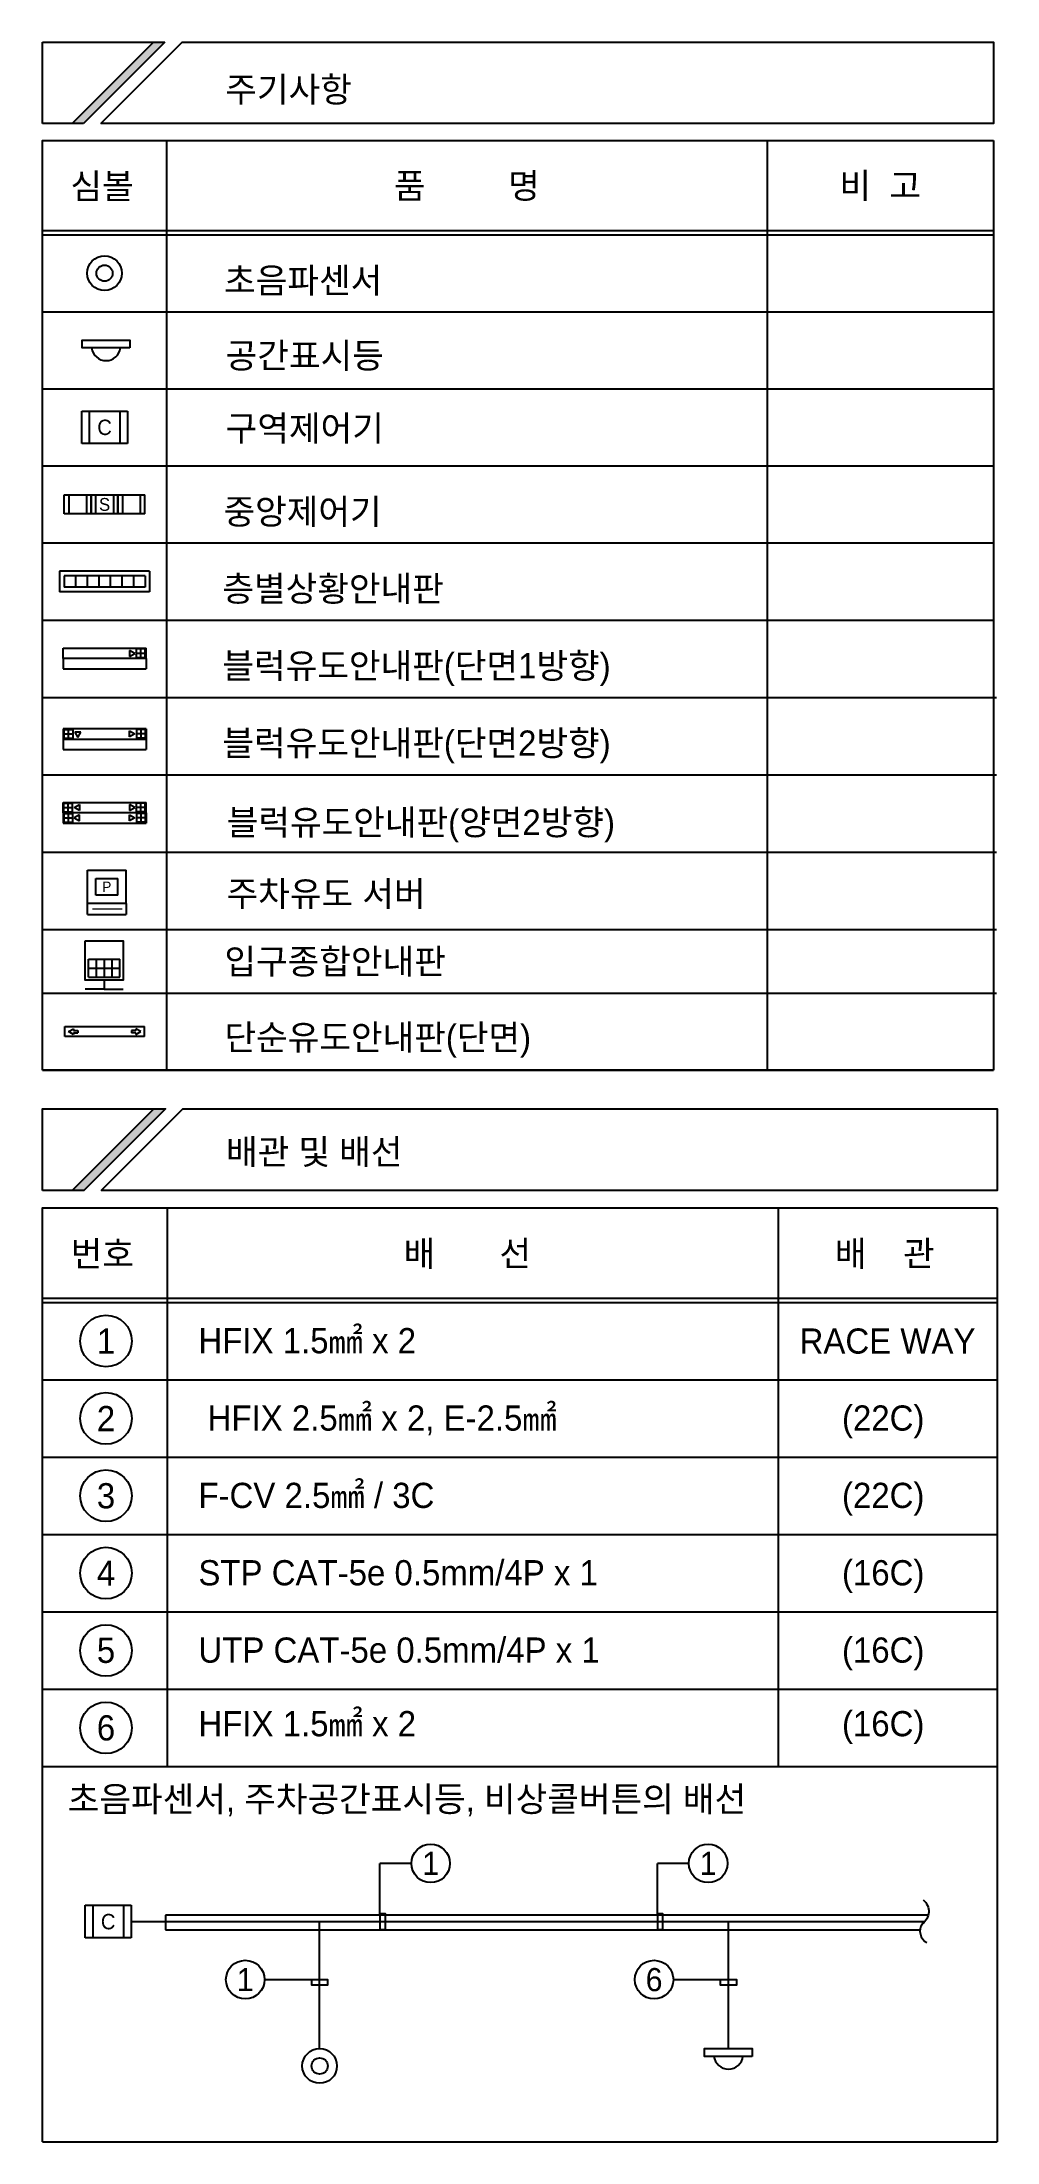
# Model space of a CAD drawing. Header units: millimetres. Extents: x 288060 to 516747, y 88437 to 208575.
# Drawn here: x 482650 to 516747, y 133597 to 208575 of the extents above; entities that cross this region are included whole.
import ezdxf
from ezdxf.enums import TextEntityAlignment as Align

# ---------------------------------------------------------------- set-up
doc = ezdxf.new("R2010")
doc.units = ezdxf.units.MM
doc.header["$LTSCALE"] = 300
for name, color, linetype in [('E-TEXT', 6, 'Continuous'), ('e-text-box', 7, 'Continuous'), ('e-tray', 11, 'Continuous'), ('유도관제-TEXT', 7, 'Continuous'), ('유도관제-단순유도등(양면)', 2, 'Continuous'), ('유도관제-블럭유도등 단면(2방향)', 2, 'Continuous'), ('유도등', 40, 'Continuous')]:
    doc.layers.add(name, color=color, linetype=linetype)
doc.styles.add('GHS', font='Dotum.ttf', dxfattribs={"width": 0.85})
doc.styles.add('굴림', font='Gulim.ttf')
doc.styles.add('돋움', font='Dotum.ttf')

msp = doc.modelspace()

# ---------------------------------------------------------------- texts
at = {"layer": 'E-TEXT', "lineweight": 0, "style": '돋움', "width": 1}
for s, p in [('주기사항', (489196, 206428)), ('초음파센서', (489152, 199614)), ('공간표시등', (489208, 196931)), ('구역제어기', (489208, 194333)), ('중앙제어기', (489129, 191359)), ('층별상황안내판', (489091, 188607)), ('블럭유도안내판(단면1방향)', (489091, 185855)), ('블럭유도안내판(단면2방향)', (489091, 183093)), ('블럭유도안내판(양면2방향)', (489246, 180265)), ('주차유도 서버', (489241, 177716)), ('입구종합안내판', (489163, 175296)), ('단순유도안내판(단면)', (489163, 172588)), ('배관 및 배선', (489220, 168499)), ('HFIX 1.5㎟ x 2', (488235, 161757)), (' HFIX 2.5㎟ x 2, E-2.5㎟', (488235, 158995)), ('(22C)', (511212, 158995)), ('F-CV 2.5㎟ / 3C', (488235, 156233)), ('(22C)', (511212, 156233)), ('STP CAT-5e 0.5mm/4P x 1', (488235, 153471)), ('(16C)', (511212, 153471)), ('UTP CAT-5e 0.5mm/4P x 1', (488235, 150710)), ('(16C)', (511212, 150710)), ('HFIX 1.5㎟ x 2', (488235, 148083)), ('(16C)', (511212, 148083)), ('초음파센서, 주차공간표시등, 비상콜버튼의 배선', (483569, 145393))]:
    msp.add_text(s, height=900, dxfattribs=at).set_placement(p)
for s, p in [('심볼', (484796, 203442)), ('품         명', (497819, 203455)), ('비  고', (512579, 203455)), ('번호', (484804, 165327)), ('배       선', (497837, 165327)), ('배    관', (512740, 165327)), ('1', (484935, 162194)), ('RACE WAY', (512838, 162194)), ('2', (484935, 159432)), ('3', (484935, 156670)), ('4', (484935, 153908)), ('5', (484935, 151146)), ('6', (484935, 148384))]:
    msp.add_text(s, height=900, dxfattribs=at).set_placement(p, align=Align.MIDDLE)
at = {"layer": 'E-TEXT', "style": 'GHS'}
for s, p in [('1', (496527, 143544)), ('1', (506434, 143544)), ('1', (489907, 139395)), ('6', (504504, 139395))]:
    msp.add_text(s, height=826, dxfattribs=at).set_placement(p, align=Align.MIDDLE)
at = {"layer": '유도관제-TEXT', "color": 2, "style": 'GHS'}
for s, height, p in [('C', 550, (484884, 194817)), ('S', 459, (484884, 192065)), ('C', 550, (485012, 141465))]:
    msp.add_text(s, height=height, dxfattribs=at).set_placement(p, align=Align.MIDDLE_CENTER)
at = {"layer": '유도관제-TEXT', "color": 2, "style": '굴림'}
msp.add_text('P', height=367, rotation=0, dxfattribs=at).set_placement((484966, 178412), align=Align.MIDDLE_CENTER)

# ---------------------------------------------------------------- blocks, each defined once
blk = doc.blocks.new('블럭유도등 단면(2방향)')
at = {"layer": '유도관제-블럭유도등 단면(2방향)'}
for p, q in [((1076, 269), (-1076, 269)), ((-1076, 269), (-1076, 0)), ((-1076, 0), (1076, 0)), ((-1076, 0), (-1076, -269)), ((-1057, 249), (-1057, 20)), ((-1057, 249), (-827, 249)), ((-1057, 135), (-827, 135)), ((-1057, 20), (-827, 20)), ((-942, 249), (-942, 20)), ((-827, 249), (-827, 20)), ((-618, 180), (-775, 180)), ((-775, 180), (-697, 44)), ((-697, 44), (-618, 180)), ((651, 56), (651, 213)), ((651, 213), (787, 135)), ((787, 135), (651, 56)), ((1057, 249), (827, 249)), ((827, 249), (827, 20)), ((1057, 135), (827, 135)), ((1057, 20), (827, 20)), ((942, 249), (942, 20)), ((1057, 249), (1057, 20)), ((1076, 269), (1076, 0)), ((1076, 0), (1076, -269)), ((-1076, -269), (1076, -269))]:
    blk.add_line(p, q, dxfattribs=at)
blk = doc.blocks.new('A$C30E346DD')
at = {"layer": '유도등', "ltscale": 0.1}
for p, q in [((197, 701), (197, 1760)), ((197, 1760), (197, 1760)), ((197, 1760), (2042, 1760)), ((197, 1760), (1120, 1760)), ((658, 1760), (658, 701)), ((1120, 1760), (1120, 701)), ((1581, 1760), (1581, 701)), ((2042, 701), (2042, 1760)), ((1123, 0), (0, 0)), ((197, 1230), (2042, 1230)), ((197, 701), (2042, 701)), ((1123, 528), (1123, 0)), ((1123, 0), (2245, 0))]:
    blk.add_line(p, q, dxfattribs=at)
blk.add_lwpolyline([(0, 2839), (2245, 2839), (2245, 528), (0, 528)], close=True, dxfattribs=at)

# ---------------------------------------------------------------- linework, layer by layer
at = {"layer": 'e-text-box'}
for p, q in [((482667, 208575), (487041, 208575)), ((482667, 205671), (482667, 208575)), ((483727, 205671), (486630, 208575)), ((487041, 208575), (484137, 205671)), ((484137, 205671), (482667, 205671)), ((487100, 205060), (487100, 171863)), ((508537, 205060), (508537, 171863)), ((516621, 205060), (516621, 171863)), ((482667, 201849), (516621, 201849)), ((482667, 201696), (516621, 201696)), ((482667, 198944), (516621, 198944)), ((482667, 198944), (516621, 198944)), ((482667, 198944), (516621, 198944)), ((482667, 196193), (516621, 196193)), ((482667, 196193), (516621, 196193)), ((482667, 193441), (516621, 193441)), ((482667, 190689), (516621, 190689)), ((482667, 187937), (516621, 187937)), ((482650, 185175), (516730, 185175)), ((482650, 185175), (516730, 185175)), ((482650, 182413), (516730, 182413)), ((482650, 179651), (516730, 179651)), ((482650, 176889), (516730, 176889)), ((482650, 174615), (516730, 174615)), ((482667, 174615), (516621, 174615)), ((482667, 171863), (516621, 171863)), ((516621, 171863), (482667, 171863)), ((482667, 171863), (516621, 171863)), ((482667, 171863), (516621, 171863)), ((483731, 167565), (486645, 170480)), ((487117, 166951), (487117, 147003)), ((508930, 166951), (508930, 147003)), ((516747, 166951), (516747, 133597)), ((482667, 163729), (516747, 163729)), ((482667, 163575), (516747, 163575)), ((482667, 160813), (516747, 160813)), ((482667, 158051), (516747, 158051)), ((482667, 155289), (516747, 155289)), ((482667, 152527), (516747, 152527)), ((482667, 149765), (516747, 149765)), ((482667, 147003), (516747, 147003)), ((495839, 143544), (494714, 143544)), ((494714, 141745), (494714, 143544)), ((505746, 143544), (504621, 143544)), ((504621, 141745), (504621, 143544)), ((490595, 139395), (492283, 139395)), ((505192, 139395), (506880, 139395)), ((482667, 133597), (516747, 133597)), ((482667, 133597), (516747, 133597)), ((482667, 133597), (516747, 133597))]:
    msp.add_line(p, q, dxfattribs=at)
for points in [[(484753, 205671), (487657, 208575), (516621, 208575), (516621, 205671)], [(482667, 167565), (482667, 170480), (487057, 170480), (484143, 167565)], [(484761, 167565), (487675, 170480), (516747, 170480), (516747, 167565)]]:
    msp.add_lwpolyline(points, close=True, dxfattribs=at)
for points in [[(482667, 171863), (482667, 205060), (516621, 205060)], [(482667, 133597), (482667, 166951), (516747, 166951)]]:
    msp.add_lwpolyline(points, dxfattribs=at)
at = {"layer": 'e-text-box', "elevation": 0}
for points in [[(494714, 141745), (494714, 141185), (494911, 141185), (494911, 141745)], [(504621, 141745), (504621, 141185), (504818, 141185), (504818, 141745)], [(492283, 139395), (492844, 139395), (492844, 139198), (492283, 139198)], [(506880, 139395), (507441, 139395), (507441, 139198), (506880, 139198)]]:
    msp.add_lwpolyline(points, close=True, dxfattribs=at)
at = {"layer": 'e-text-box'}
for centre, radius in [((484935, 162194), 921), ((484935, 159432), 921), ((484935, 156670), 921), ((484935, 153908), 921), ((484935, 151146), 921), ((484935, 148384), 921), ((496527, 143544), 688), ((506434, 143544), 688), ((489907, 139395), 688), ((504504, 139395), 688)]:
    msp.add_circle(centre, radius, dxfattribs=at)
for points in [[(486630, 208575), (487041, 208575), (483727, 205671), (484137, 205671)], [(486645, 170480), (487057, 170480), (483731, 167565), (484143, 167565)]]:
    msp.add_solid(points, dxfattribs=at)
at = {"layer": 'e-tray'}
for p, q in [((514294, 141694), (487058, 141694)), ((487058, 141694), (487058, 141177)), ((487058, 141177), (514000, 141177))]:
    msp.add_line(p, q, dxfattribs=at)
at = {"layer": 'e-tray', "elevation": 0}
msp.add_lwpolyline([(514116, 142238, -0.493554), (514080, 141383, 0.454628), (514242, 140719, -0.737042)], format="xyb", dxfattribs=at)
at = {"layer": '유도관제-TEXT', "color": 2}
for p, q in [((484067, 195398), (485700, 195398)), ((484067, 194235), (484067, 195398)), ((484339, 195398), (484339, 194235)), ((485428, 195398), (485428, 194235)), ((485700, 195398), (485700, 194235)), ((485700, 194235), (484067, 194235)), ((483446, 192406), (484404, 192406)), ((483446, 191724), (483446, 192406)), ((483606, 192406), (483606, 191724)), ((484245, 192406), (484245, 191724)), ((484404, 192406), (484404, 191724)), ((484404, 192406), (485363, 192406)), ((484404, 191724), (484404, 192406)), ((484564, 192406), (484564, 191724)), ((485203, 192406), (485203, 191724)), ((485363, 192406), (485363, 191724)), ((485363, 192406), (486321, 192406)), ((485363, 191724), (485363, 192406)), ((485522, 192406), (485522, 191724)), ((486161, 192406), (486161, 191724)), ((486321, 191724), (486321, 192406)), ((484404, 191724), (483446, 191724)), ((485363, 191724), (484404, 191724)), ((486321, 191724), (485363, 191724)), ((486493, 189684), (483274, 189684)), ((483274, 189684), (483274, 188941)), ((486328, 189519), (483439, 189519)), ((483439, 189519), (483439, 189106)), ((486328, 189106), (483439, 189106)), ((483852, 189519), (483852, 189106)), ((484264, 189519), (484264, 189106)), ((484677, 189519), (484677, 189106)), ((485090, 189519), (485090, 189106)), ((485503, 189519), (485503, 189106)), ((485915, 189519), (485915, 189106)), ((486328, 189519), (486328, 189106)), ((486493, 189684), (486493, 188941)), ((486493, 188941), (483274, 188941)), ((483402, 186931), (486365, 186931)), ((483402, 186561), (483402, 186931)), ((485967, 186746), (485779, 186854)), ((485779, 186854), (485779, 186638)), ((485779, 186638), (485967, 186746)), ((486338, 186904), (486022, 186904)), ((486022, 186588), (486022, 186904)), ((486338, 186746), (486022, 186746)), ((486180, 186588), (486180, 186904)), ((486338, 186588), (486338, 186904)), ((486365, 186561), (486365, 186931)), ((486365, 186561), (483402, 186561)), ((483402, 186561), (483402, 186191)), ((483402, 186191), (486365, 186191)), ((486338, 186588), (486022, 186588)), ((486365, 186561), (486365, 186191)), ((483402, 181427), (486365, 181427)), ((483402, 181057), (483402, 181427)), ((486365, 181057), (483402, 181057)), ((483402, 181057), (483402, 180687)), ((483429, 181084), (483429, 181400)), ((483429, 181400), (483745, 181400)), ((483429, 181242), (483745, 181242)), ((483429, 181084), (483745, 181084)), ((483429, 181030), (483429, 180714)), ((483429, 181030), (483745, 181030)), ((483429, 180872), (483745, 180872)), ((483429, 180714), (483745, 180714)), ((483587, 181084), (483587, 181400)), ((483587, 181030), (483587, 180714)), ((483745, 181084), (483745, 181400)), ((483745, 181030), (483745, 180714)), ((483800, 181242), (483988, 181351)), ((483988, 181134), (483800, 181242)), ((483988, 180980), (483800, 180872)), ((483800, 180872), (483988, 180764)), ((483988, 181351), (483988, 181134)), ((483988, 180764), (483988, 180980)), ((485967, 181242), (485779, 181351)), ((485779, 181351), (485779, 181134)), ((485779, 181134), (485967, 181242)), ((485779, 180764), (485779, 180980)), ((485779, 180980), (485967, 180872)), ((485967, 180872), (485779, 180764)), ((486338, 181400), (486022, 181400)), ((486022, 181084), (486022, 181400)), ((486338, 181242), (486022, 181242)), ((486338, 181084), (486022, 181084)), ((486338, 181030), (486022, 181030)), ((486022, 181030), (486022, 180714)), ((486338, 180872), (486022, 180872)), ((486338, 180714), (486022, 180714)), ((486180, 181084), (486180, 181400)), ((486180, 181030), (486180, 180714)), ((486338, 181084), (486338, 181400)), ((486338, 181030), (486338, 180714)), ((486365, 181057), (486365, 181427)), ((486365, 181057), (486365, 180687)), ((483402, 180687), (486365, 180687)), ((484274, 177423), (484274, 179005)), ((484571, 178708), (485362, 178708)), ((484571, 178115), (484571, 178708)), ((485362, 178115), (485362, 178708)), ((485658, 177819), (485658, 179005)), ((485362, 178115), (484571, 178115)), ((485658, 177819), (485658, 177423)), ((484196, 142047), (485829, 142047)), ((484196, 140884), (484196, 142047)), ((484468, 142047), (484468, 140884)), ((485557, 142047), (485557, 140884)), ((485829, 142047), (485829, 140884)), ((485829, 140884), (484196, 140884))]:
    msp.add_line(p, q, dxfattribs=at)
at = {"layer": '유도관제-TEXT', "color": 4}
for p, q in [((485829, 141465), (514172, 141465)), ((492563, 136930), (492563, 141465)), ((507160, 136930), (507160, 141465))]:
    msp.add_line(p, q, dxfattribs=at)
at = {"layer": '유도관제-TEXT', "color": 2}
for points in [[(485788, 197654), (484086, 197654), (484086, 197929), (485788, 197929), (485788, 197654)], [(484274, 179005), (484571, 179005), (485658, 179005)], [(485658, 177819), (484571, 177819), (484274, 177819)], [(484274, 177423), (484571, 177423), (485658, 177423)]]:
    msp.add_lwpolyline(points, dxfattribs=at)
at = {"layer": '유도관제-TEXT', "color": 2, "const_width": 39.5}
msp.add_lwpolyline([(485524, 177621), (484453, 177621)], dxfattribs=at)
at = {"layer": '유도관제-TEXT', "color": 2, "elevation": 0}
msp.add_lwpolyline([(508011, 136655), (506309, 136655), (506309, 136930), (508011, 136930), (508011, 136655)], dxfattribs=at)
at = {"layer": '유도관제-TEXT', "color": 2}
for centre, radius in [((484884, 200320), 619), ((484884, 200320), 289), ((492563, 136311), 619), ((492563, 136311), 289)]:
    msp.add_circle(centre, radius, dxfattribs=at)
for centre in [(484937, 197720), (507160, 136721)]:
    msp.add_arc(centre, 522, 187.26043, 352.73957, dxfattribs=at)
at = {"layer": '유도관제-단순유도등(양면)'}
for p, q in [((483462, 173419), (486305, 173419)), ((483462, 173063), (483462, 173419)), ((483591, 173241), (483771, 173345)), ((483771, 173137), (483591, 173241)), ((483771, 173345), (483771, 173280)), ((483771, 173280), (483927, 173280)), ((483771, 173201), (483771, 173137)), ((483771, 173201), (483927, 173201)), ((483927, 173280), (483927, 173201)), ((485996, 173280), (485840, 173280)), ((485840, 173280), (485840, 173201)), ((485996, 173201), (485840, 173201)), ((486176, 173241), (485996, 173345)), ((485996, 173345), (485996, 173280)), ((485996, 173137), (486176, 173241)), ((485996, 173201), (485996, 173137)), ((486305, 173063), (486305, 173419)), ((486305, 173063), (483462, 173063))]:
    msp.add_line(p, q, dxfattribs=at)

# ---------------------------------------------------------------- block references
at = {"layer": '유도관제-TEXT', "color": 2, "xscale": 1.375951223389523, "yscale": 1.375951223389523, "zscale": 1.375951223389523}
msp.add_blockref('블럭유도등 단면(2방향)', (484884, 183687), dxfattribs=at)
at = {"layer": '유도관제-TEXT', "ltscale": 0.1, "xscale": 0.6054185169311687, "yscale": 0.6054185391813992, "zscale": 0.6054185387941361}
msp.add_blockref('A$C30E346DD', (484191, 174760, 0), dxfattribs=at)

msp.set_redraw_order([(e.dxf.handle, doc.entitydb.next_handle()) for e in msp.query("TEXT MTEXT ATTDEF DIMENSION ARC_DIMENSION")])  # texts and dimensions are drawn at this point

doc.saveas('drawing.dxf')
